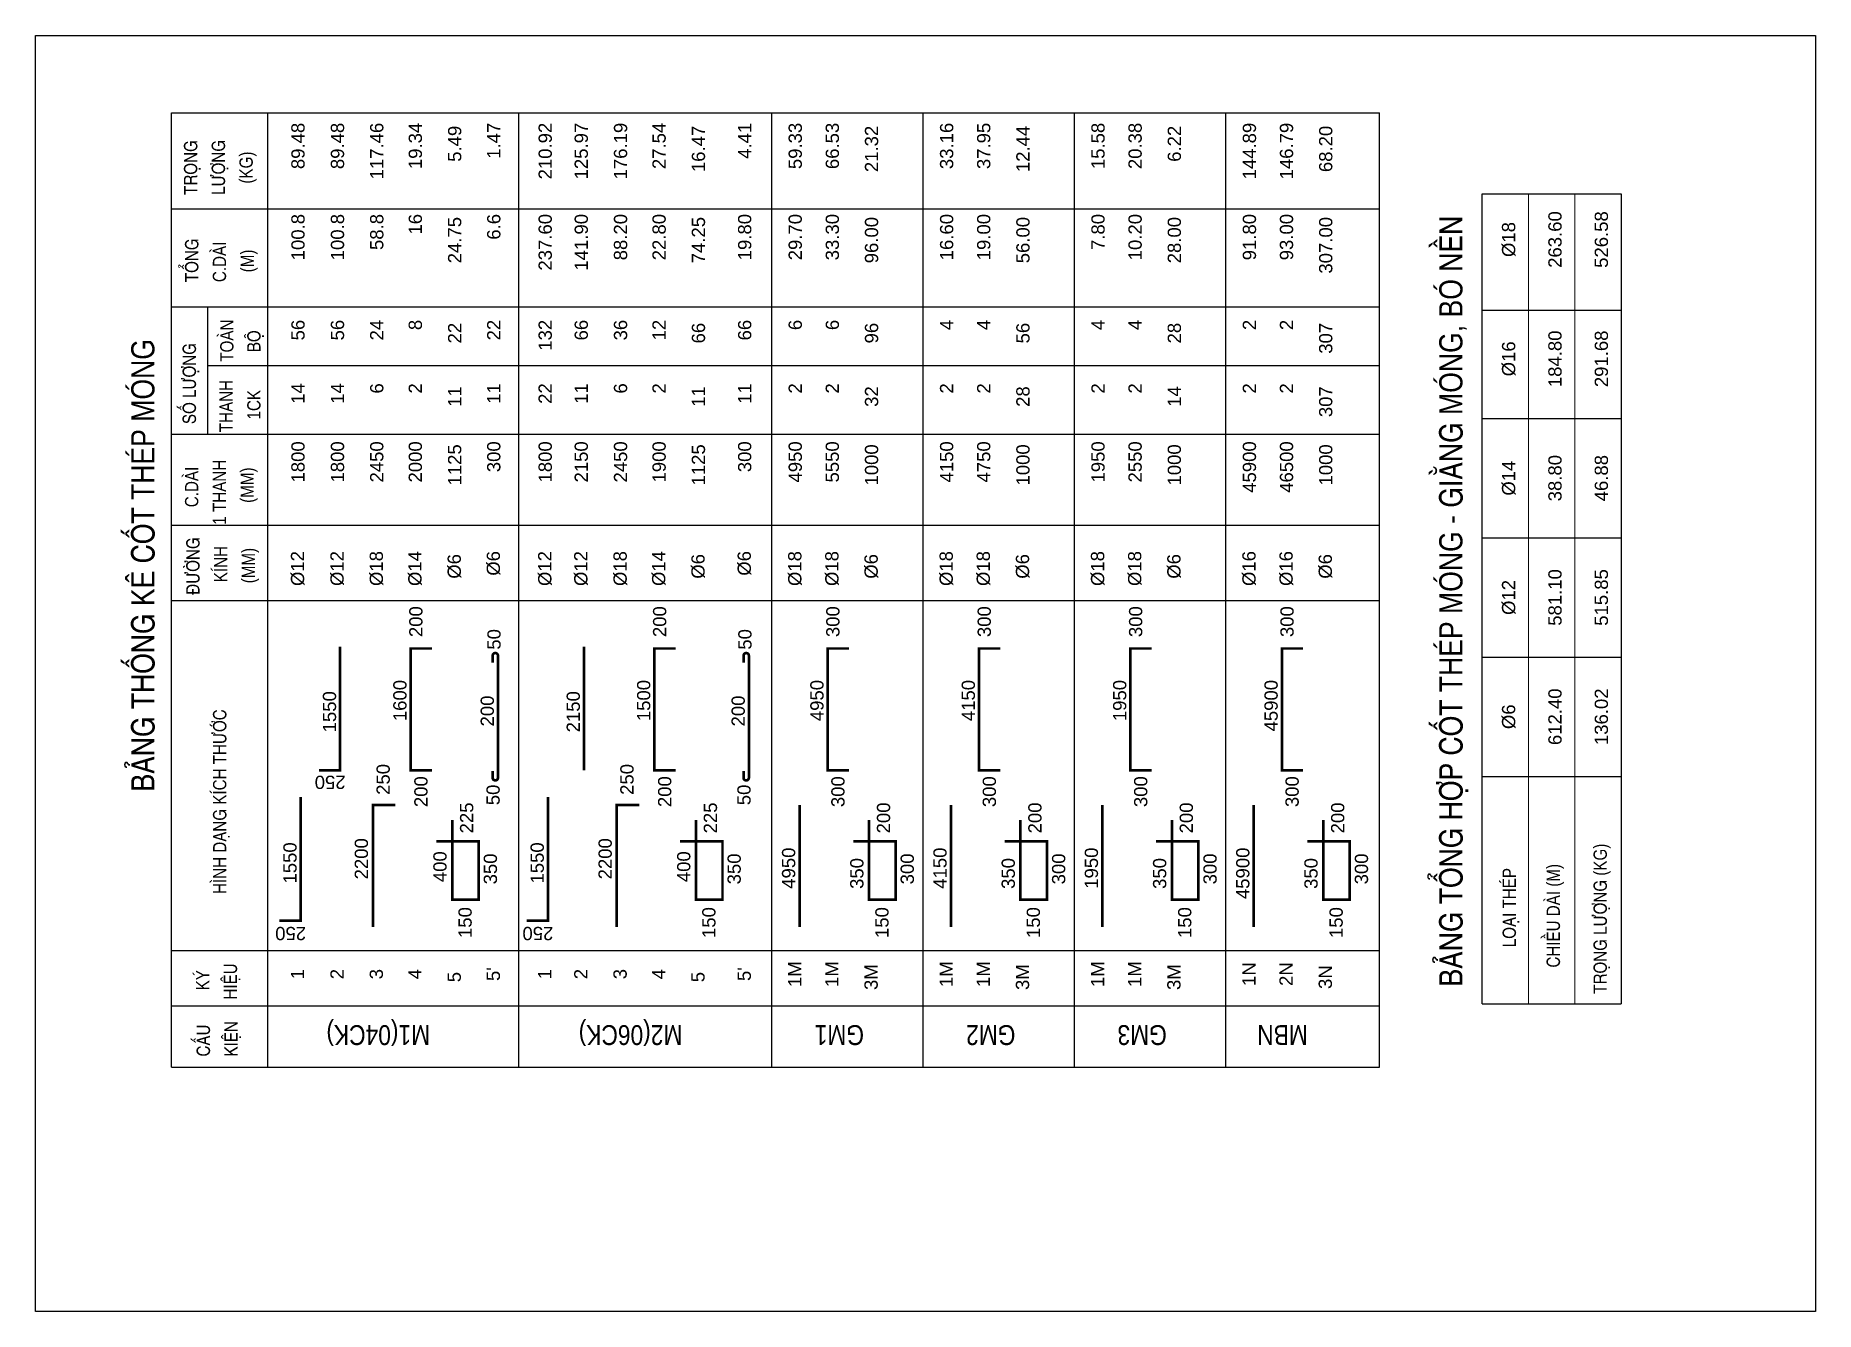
# Model space of a CAD drawing. Header units: millimetres. Extents: x -559287 to -299624, y 2351330 to 2655682.
# Drawn here: x -404828 to -377965, y 2588499 to 2607747 of the extents above; entities that cross this region are included whole.
import ezdxf
from ezdxf.enums import TextEntityAlignment as Align

# ---------------------------------------------------------------- set-up
doc = ezdxf.new("R2010")
doc.units = ezdxf.units.MM
doc.header["$LTSCALE"] = 10
for name, color, linetype, lineweight in [('Net manh', 8, 'Continuous', 13), ('Net thay', 4, 'Continuous', 25), ('Text', 54, 'Continuous', 25), ('Thep doc', 140, 'Continuous', 60), ('TKTHEP', 54, 'Continuous', 25)]:
    doc.layers.add(name, color=color, linetype=linetype, lineweight=lineweight)
doc.layers.add('ththep', color=3, linetype='Continuous')
doc.styles.add('NGHIA5', font='arial_0.ttf', dxfattribs={"height": 180})
doc.styles.add('STYLE1-S1', font='VHARIALN.TTF')

msp = doc.modelspace()

# ---------------------------------------------------------------- texts
at = {"layer": 'Text', "style": 'STYLE1-S1'}
for s, height, rotation, p in [('B¶NG tæng hîp cèt THÐP MãNG - GI»NG MãNG, Bã NÒN', 350, 90, (-383291.9, 2605028.6)), ('B¶NG thèng kª cèt THÐP MãNG', 350, 90, (-403034.2, 2603168.6)), ('m1(04CK)', 300, 180, (-400438.8, 2592818.2)), ('m2(06CK)', 300, 180, (-396631, 2592818.2)), ('gm1', 300, 180, (-393068.6, 2592818.2)), ('gm2', 300, 180, (-390783.6, 2592818.2)), ('gm3', 300, 180, (-388498.6, 2592818.2)), ('mbn', 300, 180, (-386389.3, 2592818.2))]:
    msp.add_text(s, height=height, rotation=rotation, dxfattribs=at).set_placement(p, align=Align.RIGHT)
at = {"layer": 'Text', "ltscale": 3, "style": 'NGHIA5'}
for s, p in [('%%C18', (-382495.8, 2604670.3)), ('263.60', (-381795.8, 2604670.3)), ('526.58', (-381095.8, 2604670.3)), ('184.80', (-381795.8, 2602870.3)), ('291.68', (-381095.8, 2602870.3)), ('%%C16', (-382495.8, 2602870.3)), ('38.80', (-381795.8, 2601070.3)), ('46.88', (-381095.8, 2601070.3)), ('%%C14', (-382495.8, 2601070.3)), ('%%C12', (-382495.8, 2599270.3)), ('581.10', (-381795.8, 2599270.3)), ('515.85', (-381095.8, 2599270.3)), ('%%c6', (-382495.8, 2597470.3)), ('612.40', (-381795.8, 2597470.3)), ('136.02', (-381095.8, 2597470.3))]:
    msp.add_text(s, height=200, rotation=90, dxfattribs=at).set_placement(p, align=Align.CENTER)
at = {"layer": 'Text', "ltscale": 3, "style": 'STYLE1-S1'}
for s, p in [('träng l\xadîng (kG)', (-381113.3, 2593292)), ('chiÒu dµi (M)', (-381821.5, 2593686.8)), ('lo¹i thÐp', (-382485.9, 2593994))]:
    msp.add_text(s, height=200, rotation=90, dxfattribs=at).set_placement(p)
at = {"layer": 'TKTHEP', "style": 'STYLE1-S1'}
for s, p in [('träng', (-402388.4, 2605344.1)), ('l\xadîng', (-401969.3, 2605344.1)), ('(kg)', (-401550.3, 2605514.2)), ('tæng', (-402371.9, 2604027.6)), ('c.dµi', (-401952.9, 2604027.6)), ('(m)', (-401533.8, 2604175.8)), ('toµn', (-401841.6, 2602826.9)), ('bé', (-401432.8, 2602971.1)), ('sè l\xadîng', (-402408.5, 2601886.4)), ('thanh', (-401852.4, 2601762.9)), ('1ck', (-401433.4, 2601955.1)), ('c.dµi', (-402372.9, 2600631.7)), ('1 thanh', (-401953.8, 2600368)), ('(mm)', (-401534.8, 2600697.6)), ('®\xadêng', (-402353.8, 2599311)), ('kÝnh', (-401934.7, 2599500.5)), ('(mm)', (-401515.7, 2599484.1)), ('h×nh d¹ng kÝch th\xadíc', (-401949.3, 2594796.6)), ('ký', (-402207.3, 2593342.7)), ('hiÖu', (-401788.2, 2593204.2)), ('cÊu', (-402196.7, 2592344.7)), ('kiÖn', (-401777.7, 2592344.7))]:
    msp.add_text(s, height=200, rotation=90, dxfattribs=at).set_placement(p)

# ---------------------------------------------------------------- blocks, each defined once
blk = doc.blocks.new('NGHIA_THKE')
at = {"layer": 'TKTHEP', "style": 'NGHIA5'}
for tag, p in [('KT1', (-6747, 220)), ('KT2', (-5931, 212)), ('KT3', (-4910, 212)), ('KT4', (-3927, 212)), ('KT5', (-2978, 212)), ('KT6', (-2066, 212)), ('KT7', (-1094, 212)), ('DK', (0, 0)), ('CD1T', (2069, -8)), ('1T', (3164, -8)), ('TST', (4360, -8)), ('TCD', (6357, -8)), ('TL', (8076, -8)), ('KT8', (-6747, -258)), ('KT9', (-5931, -266)), ('KT10', (-4910, -266)), ('KT11', (-3927, -266)), ('KT12', (-2978, -266)), ('KT13', (-2066, -266)), ('KT14', (-1094, -266))]:
    blk.add_attdef(tag, text='', height=250, dxfattribs=at).set_placement(p, align=Align.RIGHT)
blk.add_attdef('SHT', text='', height=250, dxfattribs=at).set_placement((-7979, 0), align=Align.CENTER)

# ---------------------------------------------------------------- linework, layer by layer
at = {"layer": 'Net manh'}
for p, q in [((-382295.8, 2593141.4), (-382295.8, 2605358.3)), ((-381595.8, 2593141.4), (-381595.8, 2605358.3))]:
    msp.add_line(p, q, dxfattribs=at)
at = {"layer": 'Net thay', "linetype": 'Continuous'}
for p, q in [((-402777.9, 2592184.1), (-402777.9, 2606584.2)), ((-402777.9, 2606584.2), (-384545.8, 2606584.2)), ((-401322.6, 2592184.1), (-401322.6, 2606584.2)), ((-397535.6, 2592184.1), (-397535.6, 2606584.2)), ((-393717.6, 2592184.1), (-393717.6, 2606584.2)), ((-391432.6, 2592184.1), (-391432.6, 2606584.2)), ((-389147.7, 2592184.1), (-389147.7, 2606584.2)), ((-386862.7, 2592184.1), (-386862.7, 2606584.2)), ((-384545.8, 2592184.1), (-384545.8, 2606584.2)), ((-402777.9, 2605135.2), (-384545.8, 2605135.2)), ((-402777.9, 2603653.4), (-384545.8, 2603653.4)), ((-402227.5, 2601736), (-402227.5, 2603653.4)), ((-402227.5, 2602770.7), (-384545.8, 2602770.7)), ((-402777.9, 2601736), (-384545.8, 2601736)), ((-402777.9, 2600359.1), (-384545.8, 2600359.1)), ((-402777.9, 2599222.4), (-384545.8, 2599222.4)), ((-402777.9, 2593944), (-384545.8, 2593944)), ((-402777.9, 2593108.5), (-384545.8, 2593108.5)), ((-402777.9, 2592184.1), (-384545.8, 2592184.1))]:
    msp.add_line(p, q, dxfattribs=at)
at = {"layer": 'Net thay'}
for p, q in [((-382995.8, 2593141.4), (-382995.8, 2605358.3)), ((-382995.8, 2605358.3), (-380895.8, 2605358.3)), ((-380895.8, 2605358.3), (-380895.8, 2593141.4)), ((-382995.8, 2603603.1), (-380895.8, 2603603.1)), ((-382995.8, 2601970.3), (-380895.8, 2601970.3)), ((-382995.8, 2600170.3), (-380895.8, 2600170.3)), ((-382995.8, 2598370.3), (-380895.8, 2598370.3)), ((-382995.8, 2596570.3), (-380895.8, 2596570.3)), ((-382995.8, 2593141.4), (-380895.8, 2593141.4))]:
    msp.add_line(p, q, dxfattribs=at)
at = {"layer": 'Thep doc', "const_width": 40}
for points in [[(-400551.3, 2596660.2), (-400231.3, 2596660.2), (-400231.3, 2598526.3)], [(-398846.7, 2596660.2), (-399166.7, 2596660.2), (-399166.7, 2598500.2), (-398846.7, 2598500.2)], [(-396551.9, 2596660.2), (-396551.9, 2598526.3)], [(-395167.3, 2596660.2), (-395487.3, 2596660.2), (-395487.3, 2598500.2), (-395167.3, 2598500.2)], [(-392552.8, 2596660.2), (-392872.8, 2596660.2), (-392872.8, 2598500.2), (-392552.8, 2598500.2)], [(-390267.8, 2596660.2), (-390587.8, 2596660.2), (-390587.8, 2598500.2), (-390267.8, 2598500.2)], [(-387982.8, 2596660.2), (-388302.8, 2596660.2), (-388302.8, 2598500.2), (-387982.8, 2598500.2)], [(-385697.9, 2596660.2), (-386017.9, 2596660.2), (-386017.9, 2598500.2), (-385697.9, 2598500.2)], [(-401147.5, 2594393.4), (-400827.5, 2594393.4), (-400827.5, 2596259.4)], [(-399736.3, 2594297.6), (-399736.3, 2596137.6), (-399396.6, 2596137.6)], [(-397416.2, 2594393.4), (-397096.2, 2594393.4), (-397096.2, 2596259.4)], [(-396056.9, 2594297.6), (-396056.9, 2596137.6), (-395717.2, 2596137.6)], [(-393296.9, 2594297.6), (-393296.9, 2596137.6)], [(-391011.9, 2594297.6), (-391011.9, 2596137.6)], [(-388726.9, 2594297.6), (-388726.9, 2596137.6)], [(-386441.9, 2594297.6), (-386441.9, 2596137.6)], [(-398539.7, 2595910.5), (-398539.7, 2594710.5), (-398139.7, 2594710.5), (-398139.7, 2595590.5), (-398779.7, 2595590.5)], [(-394860.3, 2595910.5), (-394860.3, 2594710.5), (-394460.3, 2594710.5), (-394460.3, 2595590.5), (-395100.3, 2595590.5)], [(-392247.8, 2595910.5), (-392247.8, 2594710.5), (-391847.8, 2594710.5), (-391847.8, 2595590.5), (-392487.8, 2595590.5)], [(-389962.8, 2595910.5), (-389962.8, 2594710.5), (-389562.8, 2594710.5), (-389562.8, 2595590.5), (-390202.8, 2595590.5)], [(-387677.8, 2595910.5), (-387677.8, 2594710.5), (-387277.8, 2594710.5), (-387277.8, 2595590.5), (-387917.8, 2595590.5)], [(-385392.8, 2595910.5), (-385392.8, 2594710.5), (-384992.8, 2594710.5), (-384992.8, 2595590.5), (-385632.8, 2595590.5)]]:
    msp.add_lwpolyline(points, dxfattribs=at)
for points in [[(-397929.3, 2596652.2), (-397929.3, 2596549.9, 1), (-397849.3, 2596549.9), (-397849.3, 2598391.7, 1), (-397929.3, 2598391.7), (-397929.3, 2598284.1)], [(-394142.3, 2596652.2), (-394142.3, 2596549.9, 1), (-394062.3, 2596549.9), (-394062.3, 2598391.7, 1), (-394142.3, 2598391.7), (-394142.3, 2598284.1)]]:
    msp.add_lwpolyline(points, format="xyb", dxfattribs=at)
at = {"layer": 'ththep'}
msp.add_lwpolyline([(-404827.8, 2607746.9), (-377964.9, 2607746.9), (-377964.9, 2588499.3), (-404827.8, 2588499.3)], close=True, dxfattribs=at)

# ---------------------------------------------------------------- block references
at = {"layer": 'TKTHEP'}
ref = msp.add_blockref('NGHIA_THKE', (-400774.3, 2599970.8), dxfattribs=dict(at, xscale=0.8000000002793968, yscale=0.7999999998137355, zscale=0.8, rotation=90))
ref.add_attrib('SHT', '1', dxfattribs={"height": 200, "rotation": 90, "style": 'NGHIA5'}).set_placement((-400774.3, 2593587.7), align=Align.CENTER)
ref.add_attrib('KT1', '250', dxfattribs={"height": 200, "rotation": 180, "style": 'NGHIA5'}).set_placement((-401211.2, 2594300.3), align=Align.RIGHT)
ref.add_attrib('KT3', '1550', dxfattribs={"height": 200, "rotation": 90, "style": 'NGHIA5'}).set_placement((-400888.4, 2595575.8), align=Align.RIGHT)
ref.add_attrib('DK', '%%c12', dxfattribs={"height": 200, "rotation": 90, "style": 'NGHIA5'}).set_placement((-400774.3, 2599970.8), align=Align.RIGHT)
ref.add_attrib('CD1T', '1800', dxfattribs={"height": 200, "rotation": 90, "style": 'NGHIA5'}).set_placement((-400767.7, 2601626.2), align=Align.RIGHT)
ref.add_attrib('1T', '14', dxfattribs={"height": 200, "rotation": 90, "style": 'NGHIA5'}).set_placement((-400767.7, 2602501.9), align=Align.RIGHT)
ref.add_attrib('TST', '56', dxfattribs={"height": 200, "rotation": 90, "style": 'NGHIA5'}).set_placement((-400767.7, 2603458.9), align=Align.RIGHT)
ref.add_attrib('TCD', '100.8', dxfattribs={"height": 200, "rotation": 90, "style": 'NGHIA5'}).set_placement((-400767.7, 2605056.2), align=Align.RIGHT)
ref.add_attrib('TL', '89.48', dxfattribs={"height": 200, "rotation": 90, "style": 'NGHIA5'}).set_placement((-400767.7, 2606431.9), align=Align.RIGHT)
ref = msp.add_blockref('NGHIA_THKE', (-400178.2, 2599970.8), dxfattribs=dict(at, xscale=0.8000000002793968, yscale=0.7999999998137355, zscale=0.8, rotation=90))
ref.add_attrib('SHT', '2', dxfattribs={"height": 200, "rotation": 90, "style": 'NGHIA5'}).set_placement((-400178.2, 2593587.7), align=Align.CENTER)
ref.add_attrib('KT1', '250', dxfattribs={"height": 200, "rotation": 180, "style": 'NGHIA5'}).set_placement((-400615.1, 2596581.3), align=Align.RIGHT)
ref.add_attrib('KT3', '1550', dxfattribs={"height": 200, "rotation": 90, "style": 'NGHIA5'}).set_placement((-400292.3, 2597856.8), align=Align.RIGHT)
ref.add_attrib('DK', '%%c12', dxfattribs={"height": 200, "rotation": 90, "style": 'NGHIA5'}).set_placement((-400178.2, 2599970.8), align=Align.RIGHT)
ref.add_attrib('CD1T', '1800', dxfattribs={"height": 200, "rotation": 90, "style": 'NGHIA5'}).set_placement((-400171.6, 2601626.2), align=Align.RIGHT)
ref.add_attrib('1T', '14', dxfattribs={"height": 200, "rotation": 90, "style": 'NGHIA5'}).set_placement((-400171.6, 2602501.9), align=Align.RIGHT)
ref.add_attrib('TST', '56', dxfattribs={"height": 200, "rotation": 90, "style": 'NGHIA5'}).set_placement((-400171.6, 2603458.9), align=Align.RIGHT)
ref.add_attrib('TCD', '100.8', dxfattribs={"height": 200, "rotation": 90, "style": 'NGHIA5'}).set_placement((-400171.6, 2605056.2), align=Align.RIGHT)
ref.add_attrib('TL', '89.48', dxfattribs={"height": 200, "rotation": 90, "style": 'NGHIA5'}).set_placement((-400171.6, 2606431.9), align=Align.RIGHT)
ref = msp.add_blockref('NGHIA_THKE', (-399585.3, 2599970.6), dxfattribs=dict(at, xscale=0.8000000002793968, yscale=0.7999999998137355, zscale=0.8, rotation=90))
ref.add_attrib('SHT', '3', dxfattribs={"height": 200, "rotation": 90, "style": 'NGHIA5'}).set_placement((-399585.3, 2593587.6), align=Align.CENTER)
ref.add_attrib('KT1', '2200', dxfattribs={"height": 200, "rotation": 90, "style": 'NGHIA5'}).set_placement((-399811.1, 2595638.6), align=Align.RIGHT)
ref.add_attrib('KT2', '250', dxfattribs={"height": 200, "rotation": 90, "style": 'NGHIA5'}).set_placement((-399482.2, 2596758), align=Align.RIGHT)
ref.add_attrib('DK', '%%c18', dxfattribs={"height": 200, "rotation": 90, "style": 'NGHIA5'}).set_placement((-399585.3, 2599970.6), align=Align.RIGHT)
ref.add_attrib('CD1T', '2450', dxfattribs={"height": 200, "rotation": 90, "style": 'NGHIA5'}).set_placement((-399578.7, 2601626.1), align=Align.RIGHT)
ref.add_attrib('1T', '6', dxfattribs={"height": 200, "rotation": 90, "style": 'NGHIA5'}).set_placement((-399578.7, 2602501.8), align=Align.RIGHT)
ref.add_attrib('TST', '24', dxfattribs={"height": 200, "rotation": 90, "style": 'NGHIA5'}).set_placement((-399578.7, 2603458.7), align=Align.RIGHT)
ref.add_attrib('TCD', '58.8', dxfattribs={"height": 200, "rotation": 90, "style": 'NGHIA5'}).set_placement((-399578.7, 2605056), align=Align.RIGHT)
ref.add_attrib('TL', '117.46', dxfattribs={"height": 200, "rotation": 90, "style": 'NGHIA5'}).set_placement((-399578.7, 2606431.8), align=Align.RIGHT)
ref = msp.add_blockref('NGHIA_THKE', (-399003.3, 2599970.8), dxfattribs=dict(at, xscale=0.8000000002793968, yscale=0.7999999998137355, zscale=0.8, rotation=90))
ref.add_attrib('SHT', '4', dxfattribs={"height": 200, "rotation": 90, "style": 'NGHIA5'}).set_placement((-399003.3, 2593587.7), align=Align.CENTER)
ref.add_attrib('KT1', '200', dxfattribs={"height": 200, "rotation": 90, "style": 'NGHIA5'}).set_placement((-398912, 2596573.2), align=Align.RIGHT)
ref.add_attrib('KT2', '1600', dxfattribs={"height": 200, "rotation": 90, "style": 'NGHIA5'}).set_placement((-399229.3, 2598025.7), align=Align.RIGHT)
ref.add_attrib('KT3', '200', dxfattribs={"height": 200, "rotation": 90, "style": 'NGHIA5'}).set_placement((-398988.6, 2599138.2), align=Align.RIGHT)
ref.add_attrib('DK', '%%c14', dxfattribs={"height": 200, "rotation": 90, "style": 'NGHIA5'}).set_placement((-399003.3, 2599970.8), align=Align.RIGHT)
ref.add_attrib('CD1T', '2000', dxfattribs={"height": 200, "rotation": 90, "style": 'NGHIA5'}).set_placement((-398996.7, 2601626.2), align=Align.RIGHT)
ref.add_attrib('1T', '2', dxfattribs={"height": 200, "rotation": 90, "style": 'NGHIA5'}).set_placement((-398996.7, 2602501.9), align=Align.RIGHT)
ref.add_attrib('TST', '8', dxfattribs={"height": 200, "rotation": 90, "style": 'NGHIA5'}).set_placement((-398996.7, 2603458.9), align=Align.RIGHT)
ref.add_attrib('TCD', '16', dxfattribs={"height": 200, "rotation": 90, "style": 'NGHIA5'}).set_placement((-398996.7, 2605056.2), align=Align.RIGHT)
ref.add_attrib('TL', '19.34', dxfattribs={"height": 200, "rotation": 90, "style": 'NGHIA5'}).set_placement((-398996.7, 2606431.9), align=Align.RIGHT)
ref = msp.add_blockref('NGHIA_THKE', (-398409.5, 2599925.4), dxfattribs=dict(at, xscale=0.8000000002793968, yscale=0.7999999998137355, zscale=0.8, rotation=90))
ref.add_attrib('SHT', '5', dxfattribs={"height": 200, "rotation": 90, "style": 'NGHIA5'}).set_placement((-398409.5, 2593542.3), align=Align.CENTER)
ref.add_attrib('KT1', '150', dxfattribs={"height": 200, "rotation": 90, "style": 'NGHIA5'}).set_placement((-398245.8, 2594598.7), align=Align.RIGHT)
ref.add_attrib('KT2', '225', dxfattribs={"height": 200, "rotation": 90, "style": 'NGHIA5'}).set_placement((-398222.1, 2596177.1), align=Align.RIGHT)
ref.add_attrib('KT3', '350', dxfattribs={"height": 200, "rotation": 90, "style": 'NGHIA5'}).set_placement((-397863.8, 2595407.8), align=Align.RIGHT)
ref.add_attrib('KT4', '400', dxfattribs={"height": 200, "rotation": 90, "style": 'NGHIA5'}).set_placement((-398624.8, 2595440.9), align=Align.RIGHT)
ref.add_attrib('DK', '%%c6', dxfattribs={"height": 200, "rotation": 90, "style": 'NGHIA5'}).set_placement((-398409.5, 2599925.4), align=Align.RIGHT)
ref.add_attrib('CD1T', '1125', dxfattribs={"height": 200, "rotation": 90, "style": 'NGHIA5'}).set_placement((-398402.9, 2601580.8), align=Align.RIGHT)
ref.add_attrib('1T', '11', dxfattribs={"height": 200, "rotation": 90, "style": 'NGHIA5'}).set_placement((-398402.9, 2602456.5), align=Align.RIGHT)
ref.add_attrib('TST', '22', dxfattribs={"height": 200, "rotation": 90, "style": 'NGHIA5'}).set_placement((-398402.9, 2603413.5), align=Align.RIGHT)
ref.add_attrib('TCD', '24.75', dxfattribs={"height": 200, "rotation": 90, "style": 'NGHIA5'}).set_placement((-398402.9, 2605010.8), align=Align.RIGHT)
ref.add_attrib('TL', '5.49', dxfattribs={"height": 200, "rotation": 90, "style": 'NGHIA5'}).set_placement((-398402.9, 2606386.5), align=Align.RIGHT)
ref = msp.add_blockref('NGHIA_THKE', (-397819.2, 2599970.8), dxfattribs=dict(at, xscale=0.8000000002793968, yscale=0.7999999998137355, zscale=0.8, rotation=90))
ref.add_attrib('SHT', "5'", dxfattribs={"height": 200, "rotation": 90, "style": 'NGHIA5'}).set_placement((-397819.2, 2593587.7), align=Align.CENTER)
ref.add_attrib('KT1', '50', dxfattribs={"height": 200, "rotation": 90, "style": 'NGHIA5'}).set_placement((-397823.1, 2596446.5), align=Align.RIGHT)
ref.add_attrib('KT2', '200', dxfattribs={"height": 200, "rotation": 90, "style": 'NGHIA5'}).set_placement((-397910.8, 2597790.1), align=Align.RIGHT)
ref.add_attrib('KT3', '50', dxfattribs={"height": 200, "rotation": 90, "style": 'NGHIA5'}).set_placement((-397809.2, 2598793.2), align=Align.RIGHT)
ref.add_attrib('DK', '%%c6', dxfattribs={"height": 200, "rotation": 90, "style": 'NGHIA5'}).set_placement((-397819.2, 2599970.8), align=Align.RIGHT)
ref.add_attrib('CD1T', '300', dxfattribs={"height": 200, "rotation": 90, "style": 'NGHIA5'}).set_placement((-397812.6, 2601626.2), align=Align.RIGHT)
ref.add_attrib('1T', '11', dxfattribs={"height": 200, "rotation": 90, "style": 'NGHIA5'}).set_placement((-397812.6, 2602501.9), align=Align.RIGHT)
ref.add_attrib('TST', '22', dxfattribs={"height": 200, "rotation": 90, "style": 'NGHIA5'}).set_placement((-397812.6, 2603458.9), align=Align.RIGHT)
ref.add_attrib('TCD', '6.6', dxfattribs={"height": 200, "rotation": 90, "style": 'NGHIA5'}).set_placement((-397812.6, 2605056.2), align=Align.RIGHT)
ref.add_attrib('TL', '1.47', dxfattribs={"height": 200, "rotation": 90, "style": 'NGHIA5'}).set_placement((-397812.6, 2606431.9), align=Align.RIGHT)
ref = msp.add_blockref('NGHIA_THKE', (-397043, 2599970.8), dxfattribs=dict(at, xscale=0.8000000002793968, yscale=0.7999999998137355, zscale=0.8, rotation=90))
ref.add_attrib('SHT', '1', dxfattribs={"height": 200, "rotation": 90, "style": 'NGHIA5'}).set_placement((-397043, 2593587.7), align=Align.CENTER)
ref.add_attrib('KT1', '250', dxfattribs={"height": 200, "rotation": 180, "style": 'NGHIA5'}).set_placement((-397479.9, 2594300.3), align=Align.RIGHT)
ref.add_attrib('KT3', '1550', dxfattribs={"height": 200, "rotation": 90, "style": 'NGHIA5'}).set_placement((-397157.1, 2595575.8), align=Align.RIGHT)
ref.add_attrib('DK', '%%c12', dxfattribs={"height": 200, "rotation": 90, "style": 'NGHIA5'}).set_placement((-397043, 2599970.8), align=Align.RIGHT)
ref.add_attrib('CD1T', '1800', dxfattribs={"height": 200, "rotation": 90, "style": 'NGHIA5'}).set_placement((-397036.4, 2601626.2), align=Align.RIGHT)
ref.add_attrib('1T', '22', dxfattribs={"height": 200, "rotation": 90, "style": 'NGHIA5'}).set_placement((-397036.4, 2602501.9), align=Align.RIGHT)
ref.add_attrib('TST', '132', dxfattribs={"height": 200, "rotation": 90, "style": 'NGHIA5'}).set_placement((-397036.4, 2603458.9), align=Align.RIGHT)
ref.add_attrib('TCD', '237.60', dxfattribs={"height": 200, "rotation": 90, "style": 'NGHIA5'}).set_placement((-397036.4, 2605056.2), align=Align.RIGHT)
ref.add_attrib('TL', '210.92', dxfattribs={"height": 200, "rotation": 90, "style": 'NGHIA5'}).set_placement((-397036.4, 2606431.9), align=Align.RIGHT)
ref = msp.add_blockref('NGHIA_THKE', (-396498.8, 2599970.8), dxfattribs=dict(at, xscale=0.8000000002793968, yscale=0.7999999998137355, zscale=0.8, rotation=90))
ref.add_attrib('SHT', '2', dxfattribs={"height": 200, "rotation": 90, "style": 'NGHIA5'}).set_placement((-396498.8, 2593587.7), align=Align.CENTER)
ref.add_attrib('KT3', '2150', dxfattribs={"height": 200, "rotation": 90, "style": 'NGHIA5'}).set_placement((-396612.9, 2597856.8), align=Align.RIGHT)
ref.add_attrib('DK', '%%c12', dxfattribs={"height": 200, "rotation": 90, "style": 'NGHIA5'}).set_placement((-396498.8, 2599970.8), align=Align.RIGHT)
ref.add_attrib('CD1T', '2150', dxfattribs={"height": 200, "rotation": 90, "style": 'NGHIA5'}).set_placement((-396492.2, 2601626.2), align=Align.RIGHT)
ref.add_attrib('1T', '11', dxfattribs={"height": 200, "rotation": 90, "style": 'NGHIA5'}).set_placement((-396492.2, 2602501.9), align=Align.RIGHT)
ref.add_attrib('TST', '66', dxfattribs={"height": 200, "rotation": 90, "style": 'NGHIA5'}).set_placement((-396492.2, 2603458.9), align=Align.RIGHT)
ref.add_attrib('TCD', '141.90', dxfattribs={"height": 200, "rotation": 90, "style": 'NGHIA5'}).set_placement((-396492.2, 2605056.2), align=Align.RIGHT)
ref.add_attrib('TL', '125.97', dxfattribs={"height": 200, "rotation": 90, "style": 'NGHIA5'}).set_placement((-396492.2, 2606431.9), align=Align.RIGHT)
ref = msp.add_blockref('NGHIA_THKE', (-395905.9, 2599970.6), dxfattribs=dict(at, xscale=0.8000000002793968, yscale=0.7999999998137355, zscale=0.8, rotation=90))
ref.add_attrib('SHT', '3', dxfattribs={"height": 200, "rotation": 90, "style": 'NGHIA5'}).set_placement((-395905.9, 2593587.6), align=Align.CENTER)
ref.add_attrib('KT1', '2200', dxfattribs={"height": 200, "rotation": 90, "style": 'NGHIA5'}).set_placement((-396131.7, 2595638.6), align=Align.RIGHT)
ref.add_attrib('KT2', '250', dxfattribs={"height": 200, "rotation": 90, "style": 'NGHIA5'}).set_placement((-395802.8, 2596758), align=Align.RIGHT)
ref.add_attrib('DK', '%%c18', dxfattribs={"height": 200, "rotation": 90, "style": 'NGHIA5'}).set_placement((-395905.9, 2599970.6), align=Align.RIGHT)
ref.add_attrib('CD1T', '2450', dxfattribs={"height": 200, "rotation": 90, "style": 'NGHIA5'}).set_placement((-395899.3, 2601626.1), align=Align.RIGHT)
ref.add_attrib('1T', '6', dxfattribs={"height": 200, "rotation": 90, "style": 'NGHIA5'}).set_placement((-395899.3, 2602501.8), align=Align.RIGHT)
ref.add_attrib('TST', '36', dxfattribs={"height": 200, "rotation": 90, "style": 'NGHIA5'}).set_placement((-395899.3, 2603458.7), align=Align.RIGHT)
ref.add_attrib('TCD', '88.20', dxfattribs={"height": 200, "rotation": 90, "style": 'NGHIA5'}).set_placement((-395899.3, 2605056), align=Align.RIGHT)
ref.add_attrib('TL', '176.19', dxfattribs={"height": 200, "rotation": 90, "style": 'NGHIA5'}).set_placement((-395899.3, 2606431.8), align=Align.RIGHT)
ref = msp.add_blockref('NGHIA_THKE', (-395323.9, 2599970.8), dxfattribs=dict(at, xscale=0.8000000002793968, yscale=0.7999999998137355, zscale=0.8, rotation=90))
ref.add_attrib('SHT', '4', dxfattribs={"height": 200, "rotation": 90, "style": 'NGHIA5'}).set_placement((-395323.9, 2593587.7), align=Align.CENTER)
ref.add_attrib('KT1', '200', dxfattribs={"height": 200, "rotation": 90, "style": 'NGHIA5'}).set_placement((-395232.6, 2596573.2), align=Align.RIGHT)
ref.add_attrib('KT2', '1500', dxfattribs={"height": 200, "rotation": 90, "style": 'NGHIA5'}).set_placement((-395549.9, 2598025.7), align=Align.RIGHT)
ref.add_attrib('KT3', '200', dxfattribs={"height": 200, "rotation": 90, "style": 'NGHIA5'}).set_placement((-395309.2, 2599138.2), align=Align.RIGHT)
ref.add_attrib('DK', '%%c14', dxfattribs={"height": 200, "rotation": 90, "style": 'NGHIA5'}).set_placement((-395323.9, 2599970.8), align=Align.RIGHT)
ref.add_attrib('CD1T', '1900', dxfattribs={"height": 200, "rotation": 90, "style": 'NGHIA5'}).set_placement((-395317.3, 2601626.2), align=Align.RIGHT)
ref.add_attrib('1T', '2', dxfattribs={"height": 200, "rotation": 90, "style": 'NGHIA5'}).set_placement((-395317.3, 2602501.9), align=Align.RIGHT)
ref.add_attrib('TST', '12', dxfattribs={"height": 200, "rotation": 90, "style": 'NGHIA5'}).set_placement((-395317.3, 2603458.9), align=Align.RIGHT)
ref.add_attrib('TCD', '22.80', dxfattribs={"height": 200, "rotation": 90, "style": 'NGHIA5'}).set_placement((-395317.3, 2605056.2), align=Align.RIGHT)
ref.add_attrib('TL', '27.54', dxfattribs={"height": 200, "rotation": 90, "style": 'NGHIA5'}).set_placement((-395317.3, 2606431.9), align=Align.RIGHT)
ref = msp.add_blockref('NGHIA_THKE', (-394730.1, 2599925.4), dxfattribs=dict(at, xscale=0.8000000002793968, yscale=0.7999999998137355, zscale=0.8, rotation=90))
ref.add_attrib('SHT', '5', dxfattribs={"height": 200, "rotation": 90, "style": 'NGHIA5'}).set_placement((-394730.1, 2593542.3), align=Align.CENTER)
ref.add_attrib('KT1', '150', dxfattribs={"height": 200, "rotation": 90, "style": 'NGHIA5'}).set_placement((-394566.4, 2594598.7), align=Align.RIGHT)
ref.add_attrib('KT2', '225', dxfattribs={"height": 200, "rotation": 90, "style": 'NGHIA5'}).set_placement((-394542.7, 2596177.1), align=Align.RIGHT)
ref.add_attrib('KT3', '350', dxfattribs={"height": 200, "rotation": 90, "style": 'NGHIA5'}).set_placement((-394184.4, 2595407.8), align=Align.RIGHT)
ref.add_attrib('KT4', '400', dxfattribs={"height": 200, "rotation": 90, "style": 'NGHIA5'}).set_placement((-394945.4, 2595440.9), align=Align.RIGHT)
ref.add_attrib('DK', '%%c6', dxfattribs={"height": 200, "rotation": 90, "style": 'NGHIA5'}).set_placement((-394730.1, 2599925.4), align=Align.RIGHT)
ref.add_attrib('CD1T', '1125', dxfattribs={"height": 200, "rotation": 90, "style": 'NGHIA5'}).set_placement((-394723.5, 2601580.8), align=Align.RIGHT)
ref.add_attrib('1T', '11', dxfattribs={"height": 200, "rotation": 90, "style": 'NGHIA5'}).set_placement((-394723.5, 2602456.5), align=Align.RIGHT)
ref.add_attrib('TST', '66', dxfattribs={"height": 200, "rotation": 90, "style": 'NGHIA5'}).set_placement((-394723.5, 2603413.5), align=Align.RIGHT)
ref.add_attrib('TCD', '74.25', dxfattribs={"height": 200, "rotation": 90, "style": 'NGHIA5'}).set_placement((-394723.5, 2605010.8), align=Align.RIGHT)
ref.add_attrib('TL', '16.47', dxfattribs={"height": 200, "rotation": 90, "style": 'NGHIA5'}).set_placement((-394723.5, 2606386.5), align=Align.RIGHT)
ref = msp.add_blockref('NGHIA_THKE', (-394032.2, 2599970.8), dxfattribs=dict(at, xscale=0.8000000002793968, yscale=0.7999999998137355, zscale=0.8, rotation=90))
ref.add_attrib('SHT', "5'", dxfattribs={"height": 200, "rotation": 90, "style": 'NGHIA5'}).set_placement((-394032.2, 2593587.7), align=Align.CENTER)
ref.add_attrib('KT1', '50', dxfattribs={"height": 200, "rotation": 90, "style": 'NGHIA5'}).set_placement((-394036.1, 2596446.5), align=Align.RIGHT)
ref.add_attrib('KT2', '200', dxfattribs={"height": 200, "rotation": 90, "style": 'NGHIA5'}).set_placement((-394123.8, 2597790.1), align=Align.RIGHT)
ref.add_attrib('KT3', '50', dxfattribs={"height": 200, "rotation": 90, "style": 'NGHIA5'}).set_placement((-394022.2, 2598793.2), align=Align.RIGHT)
ref.add_attrib('DK', '%%c6', dxfattribs={"height": 200, "rotation": 90, "style": 'NGHIA5'}).set_placement((-394032.2, 2599970.8), align=Align.RIGHT)
ref.add_attrib('CD1T', '300', dxfattribs={"height": 200, "rotation": 90, "style": 'NGHIA5'}).set_placement((-394025.6, 2601626.2), align=Align.RIGHT)
ref.add_attrib('1T', '11', dxfattribs={"height": 200, "rotation": 90, "style": 'NGHIA5'}).set_placement((-394025.6, 2602501.9), align=Align.RIGHT)
ref.add_attrib('TST', '66', dxfattribs={"height": 200, "rotation": 90, "style": 'NGHIA5'}).set_placement((-394025.6, 2603458.9), align=Align.RIGHT)
ref.add_attrib('TCD', '19.80', dxfattribs={"height": 200, "rotation": 90, "style": 'NGHIA5'}).set_placement((-394025.6, 2605056.2), align=Align.RIGHT)
ref.add_attrib('TL', '4.41', dxfattribs={"height": 200, "rotation": 90, "style": 'NGHIA5'}).set_placement((-394025.6, 2606431.9), align=Align.RIGHT)
ref = msp.add_blockref('NGHIA_THKE', (-393269.2, 2599970.6), dxfattribs=dict(at, xscale=0.7999999998137355, yscale=0.7999999998137355, zscale=0.8, rotation=90))
ref.add_attrib('SHT', '1M', dxfattribs={"height": 200, "rotation": 90, "style": 'NGHIA5'}).set_placement((-393269.2, 2593587.6), align=Align.CENTER)
ref.add_attrib('KT1', '4950', dxfattribs={"height": 200, "rotation": 90, "style": 'NGHIA5'}).set_placement((-393362.7, 2595496.7), align=Align.RIGHT)
ref.add_attrib('DK', '%%c18', dxfattribs={"height": 200, "rotation": 90, "style": 'NGHIA5'}).set_placement((-393269.2, 2599970.6), align=Align.RIGHT)
ref.add_attrib('CD1T', '4950', dxfattribs={"height": 200, "rotation": 90, "style": 'NGHIA5'}).set_placement((-393262.6, 2601626.1), align=Align.RIGHT)
ref.add_attrib('1T', '2', dxfattribs={"height": 200, "rotation": 90, "style": 'NGHIA5'}).set_placement((-393262.6, 2602501.8), align=Align.RIGHT)
ref.add_attrib('TST', '6', dxfattribs={"height": 200, "rotation": 90, "style": 'NGHIA5'}).set_placement((-393262.6, 2603458.7), align=Align.RIGHT)
ref.add_attrib('TCD', '29.70', dxfattribs={"height": 200, "rotation": 90, "style": 'NGHIA5'}).set_placement((-393262.6, 2605056), align=Align.RIGHT)
ref.add_attrib('TL', '59.33', dxfattribs={"height": 200, "rotation": 90, "style": 'NGHIA5'}).set_placement((-393262.6, 2606431.8), align=Align.RIGHT)
ref = msp.add_blockref('NGHIA_THKE', (-392709.5, 2599970.8), dxfattribs=dict(at, xscale=0.7999999998137355, yscale=0.7999999998137355, zscale=0.8, rotation=90))
ref.add_attrib('SHT', '1M', dxfattribs={"height": 200, "rotation": 90, "style": 'NGHIA5'}).set_placement((-392709.5, 2593587.7), align=Align.CENTER)
ref.add_attrib('KT1', '300', dxfattribs={"height": 200, "rotation": 90, "style": 'NGHIA5'}).set_placement((-392618.2, 2596573.2), align=Align.RIGHT)
ref.add_attrib('KT2', '4950', dxfattribs={"height": 200, "rotation": 90, "style": 'NGHIA5'}).set_placement((-392935.4, 2598025.7), align=Align.RIGHT)
ref.add_attrib('KT3', '300', dxfattribs={"height": 200, "rotation": 90, "style": 'NGHIA5'}).set_placement((-392694.8, 2599138.2), align=Align.RIGHT)
ref.add_attrib('DK', '%%c18', dxfattribs={"height": 200, "rotation": 90, "style": 'NGHIA5'}).set_placement((-392709.5, 2599970.8), align=Align.RIGHT)
ref.add_attrib('CD1T', '5550', dxfattribs={"height": 200, "rotation": 90, "style": 'NGHIA5'}).set_placement((-392702.9, 2601626.2), align=Align.RIGHT)
ref.add_attrib('1T', '2', dxfattribs={"height": 200, "rotation": 90, "style": 'NGHIA5'}).set_placement((-392702.9, 2602501.9), align=Align.RIGHT)
ref.add_attrib('TST', '6', dxfattribs={"height": 200, "rotation": 90, "style": 'NGHIA5'}).set_placement((-392702.9, 2603458.9), align=Align.RIGHT)
ref.add_attrib('TCD', '33.30', dxfattribs={"height": 200, "rotation": 90, "style": 'NGHIA5'}).set_placement((-392702.9, 2605056.2), align=Align.RIGHT)
ref.add_attrib('TL', '66.53', dxfattribs={"height": 200, "rotation": 90, "style": 'NGHIA5'}).set_placement((-392702.9, 2606431.9), align=Align.RIGHT)
ref = msp.add_blockref('NGHIA_THKE', (-392117.5, 2599925.4), dxfattribs=dict(at, xscale=0.7999999998137355, yscale=0.7999999998137355, zscale=0.8, rotation=90))
ref.add_attrib('SHT', '3M', dxfattribs={"height": 200, "rotation": 90, "style": 'NGHIA5'}).set_placement((-392117.5, 2593542.3), align=Align.CENTER)
ref.add_attrib('KT1', '150', dxfattribs={"height": 200, "rotation": 90, "style": 'NGHIA5'}).set_placement((-391953.8, 2594598.7), align=Align.RIGHT)
ref.add_attrib('KT2', '200', dxfattribs={"height": 200, "rotation": 90, "style": 'NGHIA5'}).set_placement((-391930.1, 2596177.1), align=Align.RIGHT)
ref.add_attrib('KT3', '300', dxfattribs={"height": 200, "rotation": 90, "style": 'NGHIA5'}).set_placement((-391571.9, 2595407.8), align=Align.RIGHT)
ref.add_attrib('KT4', '350', dxfattribs={"height": 200, "rotation": 90, "style": 'NGHIA5'}).set_placement((-392332.8, 2595339.2), align=Align.RIGHT)
ref.add_attrib('DK', '%%c6', dxfattribs={"height": 200, "rotation": 90, "style": 'NGHIA5'}).set_placement((-392117.5, 2599925.4), align=Align.RIGHT)
ref.add_attrib('CD1T', '1000', dxfattribs={"height": 200, "rotation": 90, "style": 'NGHIA5'}).set_placement((-392110.9, 2601580.8), align=Align.RIGHT)
ref.add_attrib('1T', '32', dxfattribs={"height": 200, "rotation": 90, "style": 'NGHIA5'}).set_placement((-392110.9, 2602456.5), align=Align.RIGHT)
ref.add_attrib('TST', '96', dxfattribs={"height": 200, "rotation": 90, "style": 'NGHIA5'}).set_placement((-392110.9, 2603413.5), align=Align.RIGHT)
ref.add_attrib('TCD', '96.00', dxfattribs={"height": 200, "rotation": 90, "style": 'NGHIA5'}).set_placement((-392110.9, 2605010.8), align=Align.RIGHT)
ref.add_attrib('TL', '21.32', dxfattribs={"height": 200, "rotation": 90, "style": 'NGHIA5'}).set_placement((-392110.9, 2606386.5), align=Align.RIGHT)
ref = msp.add_blockref('NGHIA_THKE', (-390984.2, 2599970.6), dxfattribs=dict(at, xscale=0.7999999998137355, yscale=0.7999999998137355, zscale=0.8, rotation=90))
ref.add_attrib('SHT', '1M', dxfattribs={"height": 200, "rotation": 90, "style": 'NGHIA5'}).set_placement((-390984.2, 2593587.6), align=Align.CENTER)
ref.add_attrib('KT1', '4150', dxfattribs={"height": 200, "rotation": 90, "style": 'NGHIA5'}).set_placement((-391077.7, 2595496.7), align=Align.RIGHT)
ref.add_attrib('DK', '%%c18', dxfattribs={"height": 200, "rotation": 90, "style": 'NGHIA5'}).set_placement((-390984.2, 2599970.6), align=Align.RIGHT)
ref.add_attrib('CD1T', '4150', dxfattribs={"height": 200, "rotation": 90, "style": 'NGHIA5'}).set_placement((-390977.6, 2601626.1), align=Align.RIGHT)
ref.add_attrib('1T', '2', dxfattribs={"height": 200, "rotation": 90, "style": 'NGHIA5'}).set_placement((-390977.6, 2602501.8), align=Align.RIGHT)
ref.add_attrib('TST', '4', dxfattribs={"height": 200, "rotation": 90, "style": 'NGHIA5'}).set_placement((-390977.6, 2603458.7), align=Align.RIGHT)
ref.add_attrib('TCD', '16.60', dxfattribs={"height": 200, "rotation": 90, "style": 'NGHIA5'}).set_placement((-390977.6, 2605056), align=Align.RIGHT)
ref.add_attrib('TL', '33.16', dxfattribs={"height": 200, "rotation": 90, "style": 'NGHIA5'}).set_placement((-390977.6, 2606431.8), align=Align.RIGHT)
ref = msp.add_blockref('NGHIA_THKE', (-390424.5, 2599970.8), dxfattribs=dict(at, xscale=0.7999999998137355, yscale=0.7999999998137355, zscale=0.8, rotation=90))
ref.add_attrib('SHT', '1M', dxfattribs={"height": 200, "rotation": 90, "style": 'NGHIA5'}).set_placement((-390424.5, 2593587.7), align=Align.CENTER)
ref.add_attrib('KT1', '300', dxfattribs={"height": 200, "rotation": 90, "style": 'NGHIA5'}).set_placement((-390333.2, 2596573.2), align=Align.RIGHT)
ref.add_attrib('KT2', '4150', dxfattribs={"height": 200, "rotation": 90, "style": 'NGHIA5'}).set_placement((-390650.4, 2598025.7), align=Align.RIGHT)
ref.add_attrib('KT3', '300', dxfattribs={"height": 200, "rotation": 90, "style": 'NGHIA5'}).set_placement((-390409.8, 2599138.2), align=Align.RIGHT)
ref.add_attrib('DK', '%%c18', dxfattribs={"height": 200, "rotation": 90, "style": 'NGHIA5'}).set_placement((-390424.5, 2599970.8), align=Align.RIGHT)
ref.add_attrib('CD1T', '4750', dxfattribs={"height": 200, "rotation": 90, "style": 'NGHIA5'}).set_placement((-390417.9, 2601626.2), align=Align.RIGHT)
ref.add_attrib('1T', '2', dxfattribs={"height": 200, "rotation": 90, "style": 'NGHIA5'}).set_placement((-390417.9, 2602501.9), align=Align.RIGHT)
ref.add_attrib('TST', '4', dxfattribs={"height": 200, "rotation": 90, "style": 'NGHIA5'}).set_placement((-390417.9, 2603458.9), align=Align.RIGHT)
ref.add_attrib('TCD', '19.00', dxfattribs={"height": 200, "rotation": 90, "style": 'NGHIA5'}).set_placement((-390417.9, 2605056.2), align=Align.RIGHT)
ref.add_attrib('TL', '37.95', dxfattribs={"height": 200, "rotation": 90, "style": 'NGHIA5'}).set_placement((-390417.9, 2606431.9), align=Align.RIGHT)
ref = msp.add_blockref('NGHIA_THKE', (-389832.5, 2599925.4), dxfattribs=dict(at, xscale=0.7999999998137355, yscale=0.7999999998137355, zscale=0.8, rotation=90))
ref.add_attrib('SHT', '3M', dxfattribs={"height": 200, "rotation": 90, "style": 'NGHIA5'}).set_placement((-389832.5, 2593542.3), align=Align.CENTER)
ref.add_attrib('KT1', '150', dxfattribs={"height": 200, "rotation": 90, "style": 'NGHIA5'}).set_placement((-389668.9, 2594598.7), align=Align.RIGHT)
ref.add_attrib('KT2', '200', dxfattribs={"height": 200, "rotation": 90, "style": 'NGHIA5'}).set_placement((-389645.1, 2596177.1), align=Align.RIGHT)
ref.add_attrib('KT3', '300', dxfattribs={"height": 200, "rotation": 90, "style": 'NGHIA5'}).set_placement((-389286.9, 2595407.8), align=Align.RIGHT)
ref.add_attrib('KT4', '350', dxfattribs={"height": 200, "rotation": 90, "style": 'NGHIA5'}).set_placement((-390047.8, 2595339.2), align=Align.RIGHT)
ref.add_attrib('DK', '%%c6', dxfattribs={"height": 200, "rotation": 90, "style": 'NGHIA5'}).set_placement((-389832.5, 2599925.4), align=Align.RIGHT)
ref.add_attrib('CD1T', '1000', dxfattribs={"height": 200, "rotation": 90, "style": 'NGHIA5'}).set_placement((-389825.9, 2601580.8), align=Align.RIGHT)
ref.add_attrib('1T', '28', dxfattribs={"height": 200, "rotation": 90, "style": 'NGHIA5'}).set_placement((-389825.9, 2602456.5), align=Align.RIGHT)
ref.add_attrib('TST', '56', dxfattribs={"height": 200, "rotation": 90, "style": 'NGHIA5'}).set_placement((-389825.9, 2603413.5), align=Align.RIGHT)
ref.add_attrib('TCD', '56.00', dxfattribs={"height": 200, "rotation": 90, "style": 'NGHIA5'}).set_placement((-389825.9, 2605010.8), align=Align.RIGHT)
ref.add_attrib('TL', '12.44', dxfattribs={"height": 200, "rotation": 90, "style": 'NGHIA5'}).set_placement((-389825.9, 2606386.5), align=Align.RIGHT)
ref = msp.add_blockref('NGHIA_THKE', (-388699.2, 2599970.6), dxfattribs=dict(at, xscale=0.7999999998137355, yscale=0.7999999998137355, zscale=0.8, rotation=90))
ref.add_attrib('SHT', '1M', dxfattribs={"height": 200, "rotation": 90, "style": 'NGHIA5'}).set_placement((-388699.2, 2593587.6), align=Align.CENTER)
ref.add_attrib('KT1', '1950', dxfattribs={"height": 200, "rotation": 90, "style": 'NGHIA5'}).set_placement((-388792.7, 2595496.7), align=Align.RIGHT)
ref.add_attrib('DK', '%%c18', dxfattribs={"height": 200, "rotation": 90, "style": 'NGHIA5'}).set_placement((-388699.2, 2599970.6), align=Align.RIGHT)
ref.add_attrib('CD1T', '1950', dxfattribs={"height": 200, "rotation": 90, "style": 'NGHIA5'}).set_placement((-388692.6, 2601626.1), align=Align.RIGHT)
ref.add_attrib('1T', '2', dxfattribs={"height": 200, "rotation": 90, "style": 'NGHIA5'}).set_placement((-388692.6, 2602501.8), align=Align.RIGHT)
ref.add_attrib('TST', '4', dxfattribs={"height": 200, "rotation": 90, "style": 'NGHIA5'}).set_placement((-388692.6, 2603458.7), align=Align.RIGHT)
ref.add_attrib('TCD', '7.80', dxfattribs={"height": 200, "rotation": 90, "style": 'NGHIA5'}).set_placement((-388692.6, 2605056), align=Align.RIGHT)
ref.add_attrib('TL', '15.58', dxfattribs={"height": 200, "rotation": 90, "style": 'NGHIA5'}).set_placement((-388692.6, 2606431.8), align=Align.RIGHT)
ref = msp.add_blockref('NGHIA_THKE', (-388139.5, 2599970.8), dxfattribs=dict(at, xscale=0.7999999998137355, yscale=0.7999999998137355, zscale=0.8, rotation=90))
ref.add_attrib('SHT', '1M', dxfattribs={"height": 200, "rotation": 90, "style": 'NGHIA5'}).set_placement((-388139.5, 2593587.7), align=Align.CENTER)
ref.add_attrib('KT1', '300', dxfattribs={"height": 200, "rotation": 90, "style": 'NGHIA5'}).set_placement((-388048.2, 2596573.2), align=Align.RIGHT)
ref.add_attrib('KT2', '1950', dxfattribs={"height": 200, "rotation": 90, "style": 'NGHIA5'}).set_placement((-388365.4, 2598025.7), align=Align.RIGHT)
ref.add_attrib('KT3', '300', dxfattribs={"height": 200, "rotation": 90, "style": 'NGHIA5'}).set_placement((-388124.8, 2599138.2), align=Align.RIGHT)
ref.add_attrib('DK', '%%c18', dxfattribs={"height": 200, "rotation": 90, "style": 'NGHIA5'}).set_placement((-388139.5, 2599970.8), align=Align.RIGHT)
ref.add_attrib('CD1T', '2550', dxfattribs={"height": 200, "rotation": 90, "style": 'NGHIA5'}).set_placement((-388132.9, 2601626.2), align=Align.RIGHT)
ref.add_attrib('1T', '2', dxfattribs={"height": 200, "rotation": 90, "style": 'NGHIA5'}).set_placement((-388132.9, 2602501.9), align=Align.RIGHT)
ref.add_attrib('TST', '4', dxfattribs={"height": 200, "rotation": 90, "style": 'NGHIA5'}).set_placement((-388132.9, 2603458.9), align=Align.RIGHT)
ref.add_attrib('TCD', '10.20', dxfattribs={"height": 200, "rotation": 90, "style": 'NGHIA5'}).set_placement((-388132.9, 2605056.2), align=Align.RIGHT)
ref.add_attrib('TL', '20.38', dxfattribs={"height": 200, "rotation": 90, "style": 'NGHIA5'}).set_placement((-388132.9, 2606431.9), align=Align.RIGHT)
ref = msp.add_blockref('NGHIA_THKE', (-387547.5, 2599925.4), dxfattribs=dict(at, xscale=0.7999999998137355, yscale=0.7999999998137355, zscale=0.8, rotation=90))
ref.add_attrib('SHT', '3M', dxfattribs={"height": 200, "rotation": 90, "style": 'NGHIA5'}).set_placement((-387547.5, 2593542.3), align=Align.CENTER)
ref.add_attrib('KT1', '150', dxfattribs={"height": 200, "rotation": 90, "style": 'NGHIA5'}).set_placement((-387383.9, 2594598.7), align=Align.RIGHT)
ref.add_attrib('KT2', '200', dxfattribs={"height": 200, "rotation": 90, "style": 'NGHIA5'}).set_placement((-387360.1, 2596177.1), align=Align.RIGHT)
ref.add_attrib('KT3', '300', dxfattribs={"height": 200, "rotation": 90, "style": 'NGHIA5'}).set_placement((-387001.9, 2595407.8), align=Align.RIGHT)
ref.add_attrib('KT4', '350', dxfattribs={"height": 200, "rotation": 90, "style": 'NGHIA5'}).set_placement((-387762.8, 2595339.2), align=Align.RIGHT)
ref.add_attrib('DK', '%%c6', dxfattribs={"height": 200, "rotation": 90, "style": 'NGHIA5'}).set_placement((-387547.5, 2599925.4), align=Align.RIGHT)
ref.add_attrib('CD1T', '1000', dxfattribs={"height": 200, "rotation": 90, "style": 'NGHIA5'}).set_placement((-387540.9, 2601580.8), align=Align.RIGHT)
ref.add_attrib('1T', '14', dxfattribs={"height": 200, "rotation": 90, "style": 'NGHIA5'}).set_placement((-387540.9, 2602456.5), align=Align.RIGHT)
ref.add_attrib('TST', '28', dxfattribs={"height": 200, "rotation": 90, "style": 'NGHIA5'}).set_placement((-387540.9, 2603413.5), align=Align.RIGHT)
ref.add_attrib('TCD', '28.00', dxfattribs={"height": 200, "rotation": 90, "style": 'NGHIA5'}).set_placement((-387540.9, 2605010.8), align=Align.RIGHT)
ref.add_attrib('TL', '6.22', dxfattribs={"height": 200, "rotation": 90, "style": 'NGHIA5'}).set_placement((-387540.9, 2606386.5), align=Align.RIGHT)
ref = msp.add_blockref('NGHIA_THKE', (-386414.3, 2599970.6), dxfattribs=dict(at, xscale=0.7999999998137355, yscale=0.7999999998137355, zscale=0.8, rotation=90))
ref.add_attrib('SHT', '1N', dxfattribs={"height": 200, "rotation": 90, "style": 'NGHIA5'}).set_placement((-386414.3, 2593587.6), align=Align.CENTER)
ref.add_attrib('KT1', '45900', dxfattribs={"height": 200, "rotation": 90, "style": 'NGHIA5'}).set_placement((-386507.7, 2595496.7), align=Align.RIGHT)
ref.add_attrib('DK', '%%c16', dxfattribs={"height": 200, "rotation": 90, "style": 'NGHIA5'}).set_placement((-386414.3, 2599970.6), align=Align.RIGHT)
ref.add_attrib('CD1T', '45900', dxfattribs={"height": 200, "rotation": 90, "style": 'NGHIA5'}).set_placement((-386407.6, 2601626.1), align=Align.RIGHT)
ref.add_attrib('1T', '2', dxfattribs={"height": 200, "rotation": 90, "style": 'NGHIA5'}).set_placement((-386407.6, 2602501.8), align=Align.RIGHT)
ref.add_attrib('TST', '2', dxfattribs={"height": 200, "rotation": 90, "style": 'NGHIA5'}).set_placement((-386407.6, 2603458.7), align=Align.RIGHT)
ref.add_attrib('TCD', '91.80', dxfattribs={"height": 200, "rotation": 90, "style": 'NGHIA5'}).set_placement((-386407.6, 2605056), align=Align.RIGHT)
ref.add_attrib('TL', '144.89', dxfattribs={"height": 200, "rotation": 90, "style": 'NGHIA5'}).set_placement((-386407.6, 2606431.8), align=Align.RIGHT)
ref = msp.add_blockref('NGHIA_THKE', (-385854.5, 2599970.8), dxfattribs=dict(at, xscale=0.7999999998137355, yscale=0.7999999998137355, zscale=0.8, rotation=90))
ref.add_attrib('SHT', '2N', dxfattribs={"height": 200, "rotation": 90, "style": 'NGHIA5'}).set_placement((-385854.5, 2593587.7), align=Align.CENTER)
ref.add_attrib('KT1', '300', dxfattribs={"height": 200, "rotation": 90, "style": 'NGHIA5'}).set_placement((-385763.2, 2596573.2), align=Align.RIGHT)
ref.add_attrib('KT2', '45900', dxfattribs={"height": 200, "rotation": 90, "style": 'NGHIA5'}).set_placement((-386080.5, 2598025.7), align=Align.RIGHT)
ref.add_attrib('KT3', '300', dxfattribs={"height": 200, "rotation": 90, "style": 'NGHIA5'}).set_placement((-385839.8, 2599138.2), align=Align.RIGHT)
ref.add_attrib('DK', '%%c16', dxfattribs={"height": 200, "rotation": 90, "style": 'NGHIA5'}).set_placement((-385854.5, 2599970.8), align=Align.RIGHT)
ref.add_attrib('CD1T', '46500', dxfattribs={"height": 200, "rotation": 90, "style": 'NGHIA5'}).set_placement((-385847.9, 2601626.2), align=Align.RIGHT)
ref.add_attrib('1T', '2', dxfattribs={"height": 200, "rotation": 90, "style": 'NGHIA5'}).set_placement((-385847.9, 2602501.9), align=Align.RIGHT)
ref.add_attrib('TST', '2', dxfattribs={"height": 200, "rotation": 90, "style": 'NGHIA5'}).set_placement((-385847.9, 2603458.9), align=Align.RIGHT)
ref.add_attrib('TCD', '93.00', dxfattribs={"height": 200, "rotation": 90, "style": 'NGHIA5'}).set_placement((-385847.9, 2605056.2), align=Align.RIGHT)
ref.add_attrib('TL', '146.79', dxfattribs={"height": 200, "rotation": 90, "style": 'NGHIA5'}).set_placement((-385847.9, 2606431.9), align=Align.RIGHT)
ref = msp.add_blockref('NGHIA_THKE', (-385262.5, 2599925.4), dxfattribs=dict(at, xscale=0.7999999998137355, yscale=0.7999999998137355, zscale=0.8, rotation=90))
ref.add_attrib('SHT', '3N', dxfattribs={"height": 200, "rotation": 90, "style": 'NGHIA5'}).set_placement((-385262.5, 2593542.3), align=Align.CENTER)
ref.add_attrib('KT1', '150', dxfattribs={"height": 200, "rotation": 90, "style": 'NGHIA5'}).set_placement((-385098.9, 2594598.7), align=Align.RIGHT)
ref.add_attrib('KT2', '200', dxfattribs={"height": 200, "rotation": 90, "style": 'NGHIA5'}).set_placement((-385075.1, 2596177.1), align=Align.RIGHT)
ref.add_attrib('KT3', '300', dxfattribs={"height": 200, "rotation": 90, "style": 'NGHIA5'}).set_placement((-384716.9, 2595407.8), align=Align.RIGHT)
ref.add_attrib('KT4', '350', dxfattribs={"height": 200, "rotation": 90, "style": 'NGHIA5'}).set_placement((-385477.9, 2595339.2), align=Align.RIGHT)
ref.add_attrib('DK', '%%c6', dxfattribs={"height": 200, "rotation": 90, "style": 'NGHIA5'}).set_placement((-385262.5, 2599925.4), align=Align.RIGHT)
ref.add_attrib('CD1T', '1000', dxfattribs={"height": 200, "rotation": 90, "style": 'NGHIA5'}).set_placement((-385255.9, 2601580.8), align=Align.RIGHT)
ref.add_attrib('1T', '307', dxfattribs={"height": 200, "rotation": 90, "style": 'NGHIA5'}).set_placement((-385255.9, 2602456.5), align=Align.RIGHT)
ref.add_attrib('TST', '307', dxfattribs={"height": 200, "rotation": 90, "style": 'NGHIA5'}).set_placement((-385255.9, 2603413.5), align=Align.RIGHT)
ref.add_attrib('TCD', '307.00', dxfattribs={"height": 200, "rotation": 90, "style": 'NGHIA5'}).set_placement((-385255.9, 2605010.8), align=Align.RIGHT)
ref.add_attrib('TL', '68.20', dxfattribs={"height": 200, "rotation": 90, "style": 'NGHIA5'}).set_placement((-385255.9, 2606386.5), align=Align.RIGHT)

msp.set_redraw_order([(e.dxf.handle, doc.entitydb.next_handle()) for e in msp.query("TEXT MTEXT ATTDEF DIMENSION ARC_DIMENSION")])  # texts and dimensions are drawn at this point

doc.saveas('drawing.dxf')
